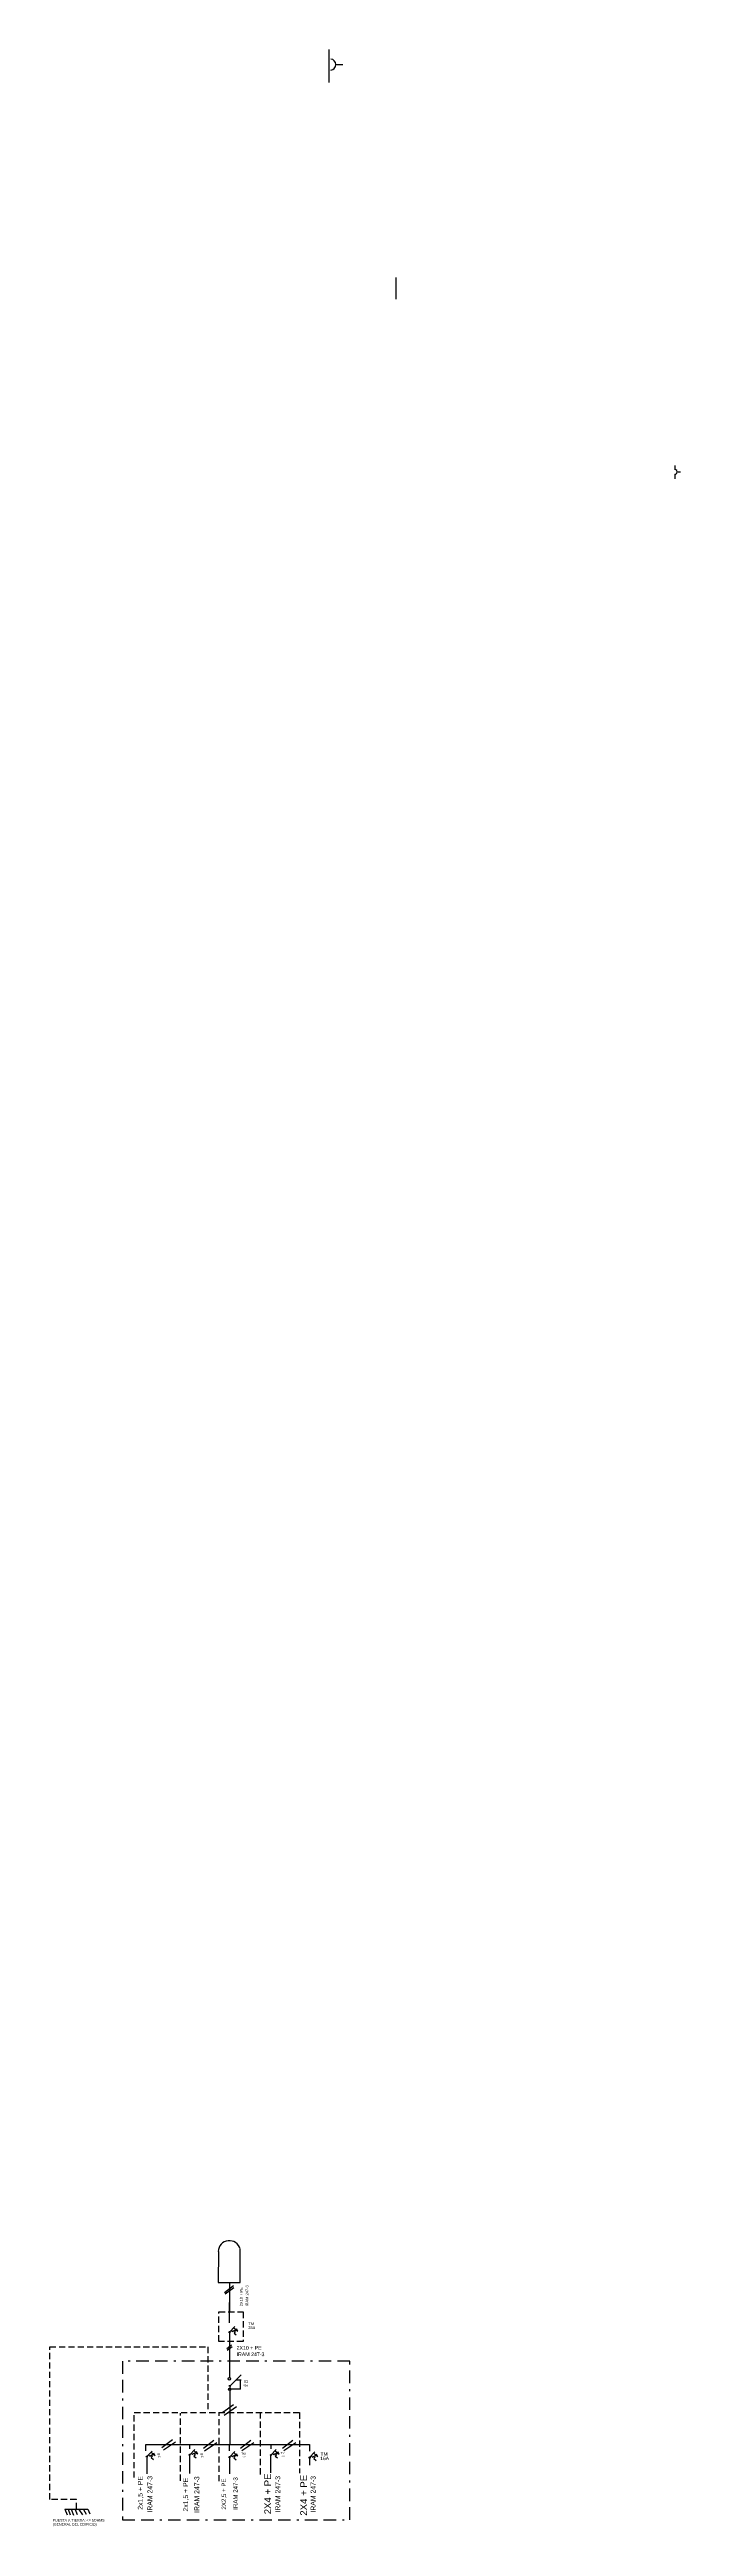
# Model space of a CAD drawing. Header units: millimetres. Extents: x -2966 to 3080, y 90 to 224.
# Drawn here: x 68.6 to 100.8, y 97.4 to 223.6 of the extents above; entities that cross this region are included whole.
import ezdxf

# ---------------------------------------------------------------- set-up
doc = ezdxf.new("R2010")
doc.units = ezdxf.units.MM
doc.header["$LTSCALE"] = 0.1
doc.linetypes.add('LÍNEAS_OCULTAS2', pattern=[4.7625, 3.175, -1.5875])
doc.linetypes.add('MORSE_G2', pattern=[22.225, 6.35, -3.175, 6.35, -3.175, 0, -3.175])
doc.layers.add('iluminacion', color=5, linetype='Continuous')
doc.layers.add('tablero', color=7, linetype='Continuous')
doc.styles.get("Standard").update_dxf_attribs({"font": 'arial.ttf'})

msp = doc.modelspace()

# ---------------------------------------------------------------- linework, layer by layer
at = {"layer": 'iluminacion', "linetype": 'ByBlock'}
for p, q in [((82.86, 221.93), (82.86, 223.61)), ((83.2, 222.85), (83.56, 222.85)), ((86.26, 211.99), (86.26, 210.88)), ((100.47, 202.41), (100.47, 202.2)), ((100.62, 202.08), (100.75, 202.08)), ((100.47, 201.96), (100.47, 201.73))]:
    msp.add_line(p, q, dxfattribs=at)
for centre, radius, start, end in [((82.92, 222.84), 0.281, 274.1961, 85.8039), ((100.47, 202.08), 0.123, 265.904, 94.096)]:
    msp.add_arc(centre, radius, start, end, dxfattribs=at)
at = {"layer": 'tablero'}
for p, q in [((77.22, 111.38), (77.21, 109.79)), ((78.33, 111.38), (78.33, 111.5)), ((78, 109.62), (77.53, 109.27)), ((78.01, 109.53), (77.57, 109.2)), ((77.78, 109.75), (77.78, 108.3)), ((77.79, 107.74), (77.79, 108.77)), ((77.79, 107.27), (78.06, 107.55)), ((77.88, 107.35), (77.95, 107.29)), ((77.95, 107.29), (78.01, 107.35)), ((78.01, 107.49), (78.21, 107.31)), ((78.01, 107.35), (78.08, 107.29)), ((78.21, 107.31), (78.06, 107.37)), ((78.21, 107.31), (78.15, 107.44)), ((77.89, 106.6), (77.65, 106.41)), ((77.93, 106.52), (77.67, 106.32)), ((77.79, 107.26), (77.79, 106.89)), ((77.79, 106.89), (77.79, 104.94)), ((78.08, 107.29), (78.02, 107.21)), ((78.02, 107.21), (78.13, 107.12)), ((77.8, 104.51), (78.38, 105.09)), ((78.11, 104.83), (78.31, 104.83)), ((78.34, 104.35), (78.34, 104.81)), ((77.99, 103.56), (77.45, 103.16)), ((78.34, 104.35), (77.79, 104.35)), ((77.8, 104.52), (77.8, 102.2)), ((78.14, 103.45), (77.52, 103.02)), ((73.52, 101.21), (73.52, 101.53)), ((73.52, 101.53), (81.86, 101.53)), ((73.58, 100.92), (73.85, 101.2)), ((73.67, 101.01), (73.73, 100.94)), ((73.73, 100.94), (73.8, 101)), ((73.8, 101.15), (74, 100.96)), ((73.8, 101), (73.87, 100.94)), ((74, 100.97), (73.84, 101.03)), ((74, 100.96), (73.94, 101.1)), ((74.89, 101.77), (74.35, 101.37)), ((75.04, 101.66), (74.42, 101.24)), ((75.75, 101.53), (75.75, 101.31)), ((75.75, 101), (75.75, 100.63)), ((75.76, 101.01), (76.03, 101.29)), ((75.84, 101.09), (75.91, 101.03)), ((75.91, 101.03), (75.98, 101.09)), ((75.98, 101.23), (76.18, 101.05)), ((75.98, 101.09), (76.04, 101.03)), ((76.04, 101.03), (75.98, 100.95)), ((76.18, 101.05), (76.02, 101.11)), ((76.18, 101.05), (76.11, 101.18)), ((76.99, 101.74), (76.46, 101.34)), ((77.15, 101.63), (76.52, 101.2)), ((77.77, 101.53), (77.77, 101.22)), ((77.79, 100.9), (78.06, 101.18)), ((77.8, 102.2), (77.8, 101.53)), ((78.01, 101.13), (78.21, 100.94)), ((78.21, 100.94), (78.05, 101)), ((78.21, 100.94), (78.15, 101.07)), ((78.88, 101.74), (78.34, 101.34)), ((79.03, 101.63), (78.41, 101.21)), ((79.89, 101.53), (79.89, 101.31)), ((79.89, 100.99), (80.16, 101.28)), ((79.98, 101.08), (80.04, 101.02)), ((80.04, 101.02), (80.11, 101.08)), ((80.11, 101.22), (80.31, 101.04)), ((80.11, 101.08), (80.18, 101.02)), ((80.18, 101.02), (80.11, 100.94)), ((80.31, 101.04), (80.16, 101.1)), ((80.31, 101.04), (80.25, 101.17)), ((81.02, 101.74), (80.48, 101.34)), ((81.17, 101.63), (80.55, 101.21)), ((81.86, 101.53), (81.86, 101.19)), ((81.87, 100.87), (82.14, 101.16)), ((82.09, 101.1), (82.28, 100.91)), ((82.28, 100.91), (82.22, 101.05)), ((73.57, 100.92), (73.57, 100.54)), ((73.57, 100.54), (73.57, 100.05)), ((73.87, 100.94), (73.8, 100.87)), ((73.8, 100.87), (73.92, 100.78)), ((75.75, 100.63), (75.75, 100.06)), ((75.98, 100.95), (76.09, 100.86)), ((77.78, 100.9), (77.78, 100.52)), ((77.78, 100.52), (77.78, 100.05)), ((77.87, 100.98), (77.94, 100.92)), ((77.94, 100.92), (78.01, 100.98)), ((78.01, 100.98), (78.07, 100.92)), ((78.07, 100.92), (78.01, 100.85)), ((78.01, 100.85), (78.12, 100.75)), ((79.88, 100.99), (79.88, 100.61)), ((79.88, 100.61), (79.88, 100.1)), ((80.11, 100.94), (80.23, 100.85)), ((81.86, 100.87), (81.86, 100.49)), ((81.95, 100.96), (82.02, 100.89)), ((82.02, 100.89), (82.09, 100.95)), ((82.09, 100.95), (82.15, 100.89)), ((82.15, 100.89), (82.09, 100.82)), ((82.09, 100.82), (82.2, 100.73)), ((82.28, 100.92), (82.13, 100.98))]:
    msp.add_line(p, q, dxfattribs=at)
at = {"layer": 'tablero', "color": 3, "linetype": 'LÍNEAS_OCULTAS2'}
for p, q in [((68.63, 98.74), (68.63, 106.51)), ((68.63, 106.51), (76.68, 106.51)), ((76.68, 106.51), (76.68, 103.17)), ((72.94, 99.85), (72.94, 103.17)), ((72.94, 103.17), (81.35, 103.17)), ((75.29, 99.69), (75.29, 103.14)), ((77.27, 99.66), (77.27, 103.17)), ((79.37, 100.01), (79.37, 103.14)), ((81.35, 103.17), (81.35, 100.07)), ((69.99, 98.74), (68.63, 98.74)), ((69.99, 98.24), (69.99, 98.74))]:
    msp.add_line(p, q, dxfattribs=at)
at = {"layer": 'tablero', "color": 3}
for p, q in [((69.4, 98.24), (70.57, 98.24)), ((69.4, 98.24), (69.52, 97.96)), ((69.58, 98.24), (69.68, 97.95)), ((69.72, 98.24), (69.85, 97.94)), ((69.92, 98.23), (70.03, 97.97)), ((70.12, 98.23), (70.3, 97.95)), ((70.36, 98.23), (70.48, 97.99)), ((70.57, 98.24), (70.68, 98))]:
    msp.add_line(p, q, dxfattribs=at)
at = {"layer": 'tablero'}
msp.add_lwpolyline([(77.21, 109.79), (78.33, 109.79), (78.33, 111.38)], dxfattribs=at)
at = {"layer": 'tablero', "linetype": 'LÍNEAS_OCULTAS2'}
msp.add_lwpolyline([(77.25, 108.3), (78.48, 108.3), (78.48, 106.79), (77.25, 106.79)], close=True, dxfattribs=at)
at = {"layer": 'tablero'}
for points in [[(77.8, 108.34), (77.8, 108.34), (77.8, 108.34), (77.8, 108.34)], [(78.31, 104.84), (78.36, 104.84), (78.36, 104.81), (78.31, 104.81)]]:
    msp.add_lwpolyline(points, close=True, dxfattribs=at)
at = {"layer": 'tablero', "linetype": 'MORSE_G2'}
msp.add_lwpolyline([(83.92, 105.78), (72.34, 105.78), (72.34, 97.7), (83.92, 97.7)], close=True, dxfattribs=at)
at = {"layer": 'tablero'}
for centre, radius in [((77.79, 107.27), 0.0302), ((77.78, 104.88), 0.0668), ((77.8, 104.35), 0.0612), ((77.8, 104.52), 0.0287), ((75.75, 101.01), 0.0302), ((79.89, 100.99), 0.0302), ((73.58, 100.92), 0.0302), ((77.79, 100.9), 0.0302), ((81.87, 100.87), 0.0302)]:
    msp.add_circle(centre, radius, dxfattribs=at)
msp.add_arc((77.78, 111.36), 0.567, 14.5782, 178.0898, dxfattribs=at)

# ---------------------------------------------------------------- texts
at = {"layer": 'tablero', "linetype": 'ByBlock'}
for s, height, rotation, p in [('2X10 + PE', 0.145, 90, (78.46, 108.58)), ('IRAM 247-3', 0.145, 90, (78.75, 108.57)), ('40A', 0.0215, 270, (78.55, 104.6)), ('2x1,5 + PE', 0.25, 90, (73.37, 98.21)), ('IRAM 247-3', 0.25, 90, (73.86, 98.07)), ('2x1,5 + PE', 0.25, 90, (75.68, 98.12)), ('IRAM 247-3', 0.25, 90, (76.25, 98.05)), ('2X2,5 + PE', 0.223, 90, (77.61, 98.22)), ('IRAM 247-3', 0.223, 90, (78.2, 98.21)), ('2X4 + PE', 0.35, 90, (79.91, 97.98)), ('IRAM 247-3', 0.25, 90, (80.37, 98.07)), ('2X4 + PE', 0.35, 90, (81.74, 97.91)), ('IRAM 247-3', 0.25, 90, (82.17, 98.07))]:
    msp.add_text(s, height=height, rotation=rotation, dxfattribs=at).set_placement(p)
for s, height, p in [('TM', 0.145, (78.75, 107.62)), ('25A', 0.145, (78.74, 107.42)), ('2X10 + PE', 0.19, (78.15, 106.37)), ('IRAM 247-3', 0.19, (78.15, 106.04)), ('ID', 0.15, (78.53, 104.67)), ('40A', 0.107, (78.47, 104.49)), ('TM', 0.0803, (74.09, 101.01)), ('TM', 0.0803, (76.28, 101.01)), ('TM', 0.104, (78.39, 101.02)), ('TM', 0.104, (80.39, 101.05)), ('TM', 0.18, (82.42, 100.96)), ('10A', 0.0803, (74.08, 100.88)), ('10A', 0.0803, (76.27, 100.88)), ('16A', 0.0709, (78.43, 100.88)), ('16A', 0.0709, (80.43, 100.92)), ('16A', 0.18, (82.41, 100.74)), ('(GENERAL DEL EDIFICIO)', 0.1311, (68.78, 97.4)), ('PUESTA A TIERRA: <= 5OHMS', 0.1311, (68.78, 97.61))]:
    msp.add_text(s, height=height, dxfattribs=at).set_placement(p)

doc.saveas('drawing.dxf')
